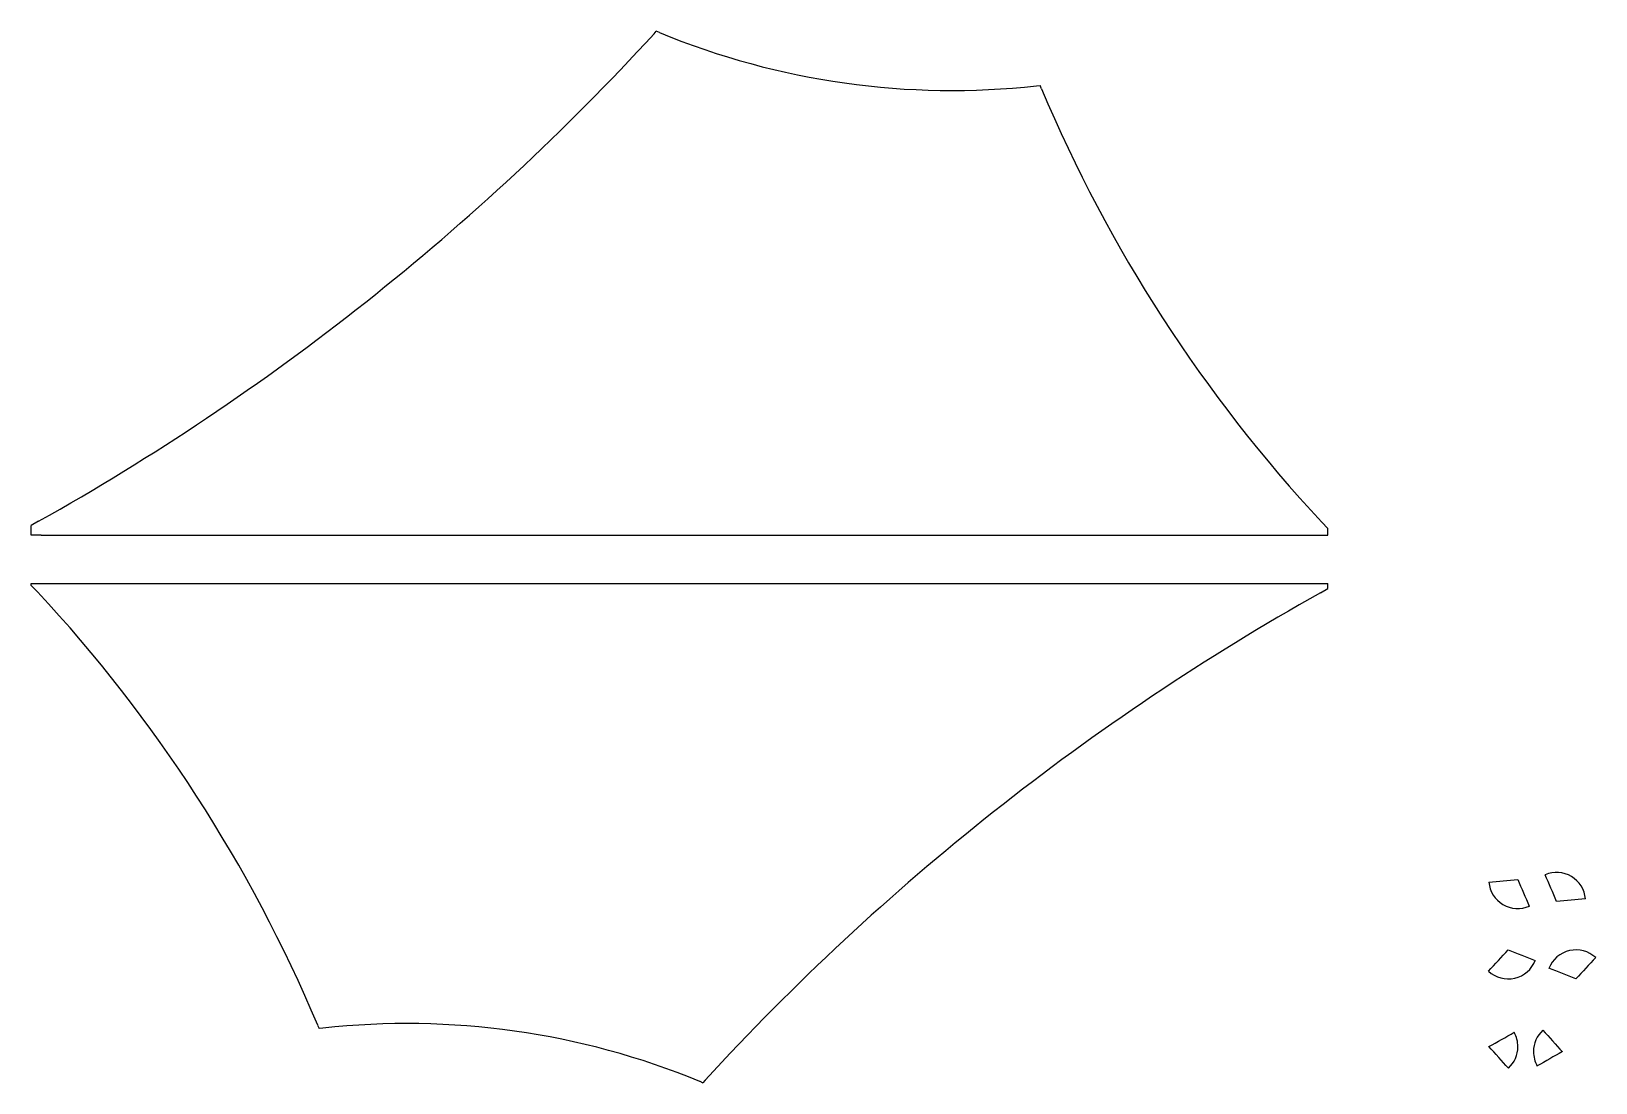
# Model space of a CAD drawing. Extents: x -1 to 231, y -1 to 250.
# Drawn here: x -0.6 to 161, y -0.7 to 107.9 of the extents above; entities that cross this region are included whole.
import ezdxf

# ---------------------------------------------------------------- set-up
doc = ezdxf.new("R2010")
doc.units = 0
for name, color, linetype, true_color in [('Cut Size A', 1, 'Continuous', 0xff0000), ('Cut Size B', 16, 'Continuous', 0x800000), ('End Reinforcement Cut Size', 216, 'Continuous', 0x800080), ('Side Reinforcement Cut A', 2, 'Continuous', 0xffff00), ('Side Reinforcement Cut B', 30, 'Continuous', 0xff7f00)]:
    doc.layers.add(name, color=color, linetype=linetype, true_color=true_color)

msp = doc.modelspace()

# ---------------------------------------------------------------- linework, layer by layer
at = {"layer": 'Cut Size A'}
for p, q in [((63.73, 107.64), (63.96, 107.91)), ((64.29, 107.77), (63.96, 107.91)), ((103.25, 102.27), (103.63, 102.3)), ((103.77, 101.96), (103.63, 102.3)), ((0.12, 57.28), (-0.63, 56.84)), ((-0.63, 55.84), (-0.63, 56.84)), ((132.73, 57.18), (133.37, 56.54)), ((0.37, 55.84), (-0.63, 55.84)), ((0.37, 55.84), (132.37, 55.84)), ((132.37, 55.84), (133.37, 55.84)), ((133.37, 55.84), (133.37, 56.54))]:
    msp.add_line(p, q, dxfattribs=at)
for centre, radius, start, end in [((-125.47, 281.25), 256.78, 299.2812, 317.4612), ((94.53, 181.25), 79.46, 247.6308, 276.3008), ((244.53, 161.25), 152.74, 202.8389, 222.9484)]:
    msp.add_arc(centre, radius, start, end, dxfattribs=at)
at = {"layer": 'Cut Size B'}
for p, q in [((-0.63, 50.84), (133.37, 50.84)), ((-0.63, 50.64), (-0.63, 50.84)), ((0, 50), (-0.63, 50.64)), ((132.61, 49.9), (133.37, 50.34)), ((133.37, 50.34), (133.37, 50.84)), ((28.96, 5.22), (29.1, 4.88)), ((29.48, 4.91), (29.1, 4.88)), ((68.44, -0.58), (68.77, -0.73)), ((69, -0.46), (68.77, -0.73))]:
    msp.add_line(p, q, dxfattribs=at)
for centre, radius, start, end in [((-111.8, -54.07), 152.74, 22.8389, 42.9484), ((258.2, -174.07), 256.78, 119.2812, 137.4612), ((38.2, -74.07), 79.46, 67.6308, 96.3008)]:
    msp.add_arc(centre, radius, start, end, dxfattribs=at)
at = {"layer": 'End Reinforcement Cut Size'}
for centre, radius, start, end in [((24.17, 227.41), 257.28, 299.2812, 299.9493), ((150, 3), 3, 0, 29.6152), ((157.61, 2.48), 3, 132.3875, 180), ((269.77, 106.89), 153.24, 221.8267, 222.9484), ((37.83, -101.41), 153.24, 41.8267, 42.9484), ((150, 3), 3, 312.3875, 0), ((157.61, 2.48), 3, 180, 209.6152), ((283.44, -221.92), 257.28, 119.2812, 119.9493)]:
    msp.add_arc(centre, radius, start, end, dxfattribs=at)
at = {"layer": 'Side Reinforcement Cut A'}
for centre, radius, start, end in [((-37.57, 186.94), 257.28, 316.7931, 317.4612), ((182.43, 86.94), 79.96, 247.6308, 249.7806), ((159, 10), 3, 47.1272, 158.7057), ((152, 13), 3, 227.1272, 338.7057), ((348.57, -163.94), 257.28, 136.7931, 137.4612), ((128.57, -63.94), 79.96, 67.6308, 69.7806)]:
    msp.add_arc(centre, radius, start, end, dxfattribs=at)
at = {"layer": 'Side Reinforcement Cut B'}
for centre, radius, start, end in [((144.21, 99.75), 79.96, 274.151, 276.3008), ((152.99, 20.27), 3, 185.2259, 293.3997), ((294.21, 79.75), 153.24, 202.8389, 203.9606), ((157, 18), 3, 5.2259, 113.3997), ((15.78, -41.48), 153.24, 22.8389, 23.9606), ((165.78, -61.48), 79.96, 94.151, 96.3008)]:
    msp.add_arc(centre, radius, start, end, dxfattribs=at)

doc.saveas('drawing.dxf')
